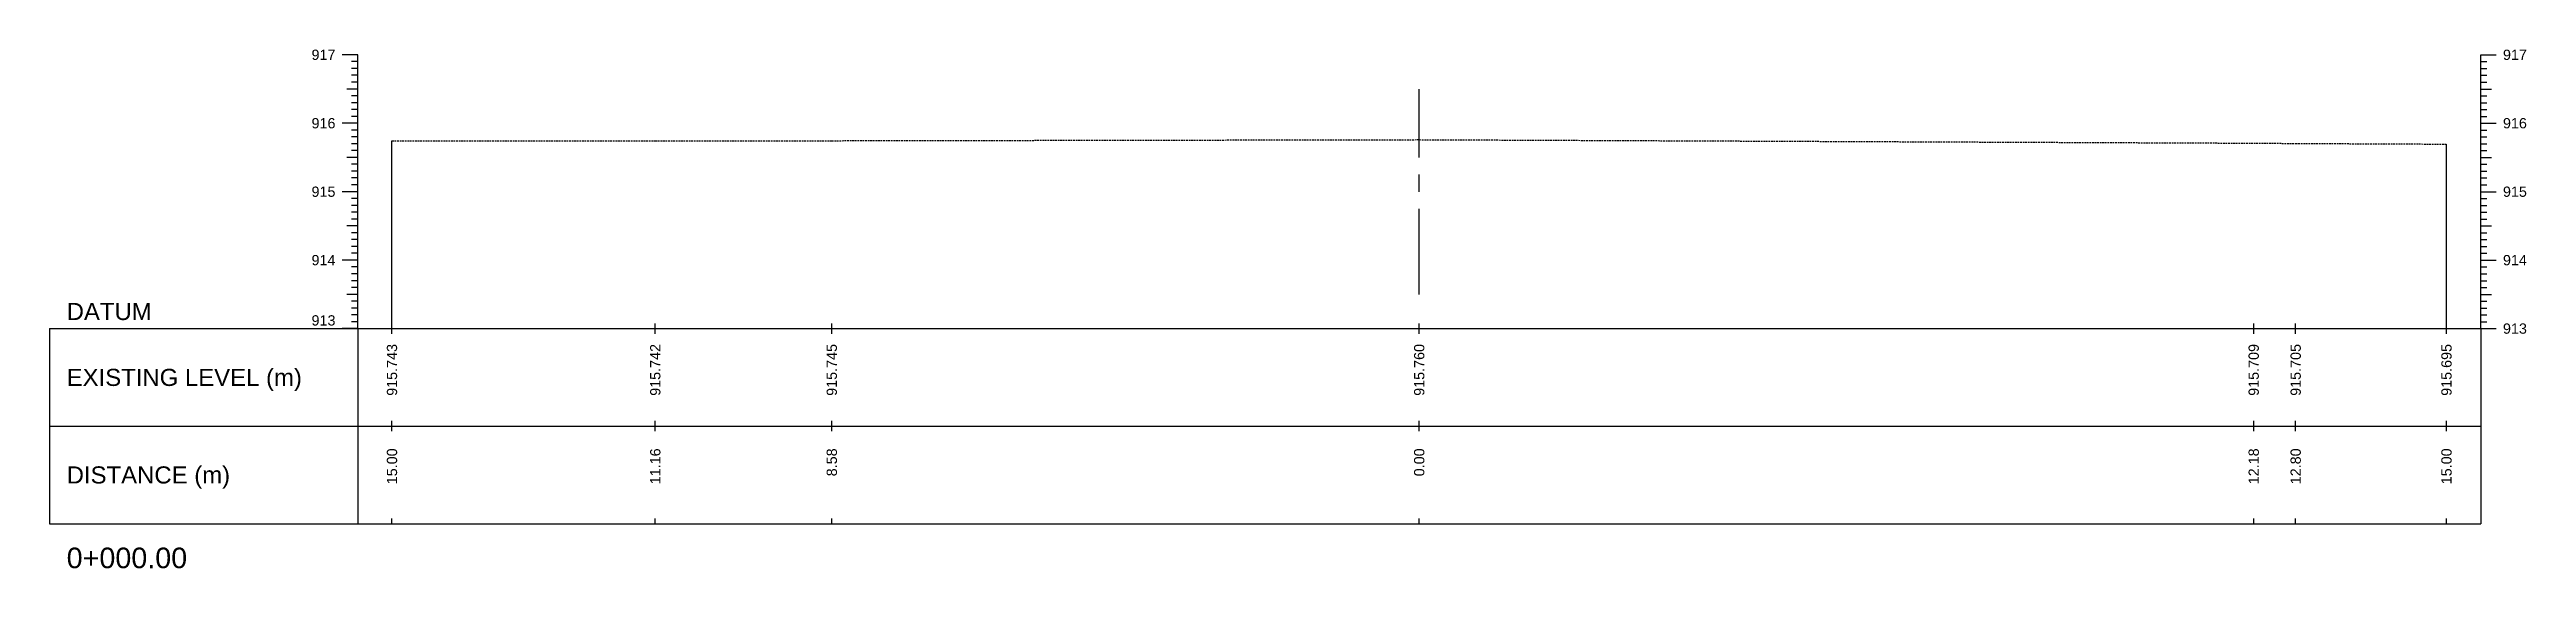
# Model space of a CAD drawing. Header units: millimetres. Extents: x 1478788 to 1486142, y 824439 to 831516.
# Drawn here: x 1483470.2 to 1483831.8, y 831440.5 to 831516.3 of the extents above; entities that cross this region are included whole.
import ezdxf
from ezdxf.enums import TextEntityAlignment as Align

# ---------------------------------------------------------------- set-up
doc = ezdxf.new("R2010")
doc.units = ezdxf.units.MM
doc.linetypes.add('CENTER', pattern=[2, 1.25, -0.25, 0.25, -0.25])
doc.linetypes.add('HIDDEN', pattern=[0.375, 0.25, -0.125])
for name, color, linetype in [('CL', 6, 'CENTER'), ('CS_Drawing', 7, 'Continuous'), ('GL', 3, 'HIDDEN')]:
    doc.layers.add(name, color=color, linetype=linetype)
doc.styles.get("Standard").update_dxf_attribs({"font": 'arial.ttf'})

msp = doc.modelspace()

# ---------------------------------------------------------------- texts
at = {"layer": 'CS_Drawing'}
for s, p in [('917', (1483511.91, 831515.52)), ('916', (1483511.91, 831505.52)), ('915', (1483511.91, 831495.52)), ('914', (1483511.91, 831485.52))]:
    msp.add_text(s, height=1.5, dxfattribs=at).set_placement(p, align=Align.MIDDLE_RIGHT)
for s, height, p in [('917', 1.5, (1483828.41, 831515.52)), ('916', 1.5, (1483828.41, 831505.52)), ('915', 1.5, (1483828.41, 831495.52)), ('914', 1.5, (1483828.41, 831485.52)), ('DATUM', 2.5, (1483472.66, 831478.02)), ('913', 1.5, (1483828.41, 831475.52)), ('913', 1.5, (1483828.41, 831475.52)), ('EXISTING LEVEL (m)', 2.5, (1483472.66, 831468.39)), ('DISTANCE (m)', 2.5, (1483472.66, 831454.14)), ('0+000.00', 3, (1483472.66, 831442.02))]:
    msp.add_text(s, height=height, dxfattribs=at).set_placement(p, align=Align.MIDDLE_LEFT)
msp.add_text('913', height=1.5, dxfattribs=at).set_placement((1483511.91, 831475.97), align=Align.RIGHT)
for s, p in [('915.743', (1483520.16, 831473.27)), ('915.742', (1483558.61, 831473.27)), ('915.745', (1483584.38, 831473.27)), ('915.760', (1483670.16, 831473.27)), ('915.709', (1483792.01, 831473.27)), ('915.705', (1483798.14, 831473.27)), ('915.695', (1483820.16, 831473.27)), ('15.00', (1483520.16, 831458.02)), ('11.16', (1483558.61, 831458.02)), ('8.58', (1483584.38, 831458.02)), ('0.00', (1483670.16, 831458.02)), ('12.18', (1483792.01, 831458.02)), ('12.80', (1483798.14, 831458.02)), ('15.00', (1483820.16, 831458.02))]:
    msp.add_text(s, height=1.5, rotation=90, dxfattribs=at).set_placement(p, align=Align.MIDDLE_RIGHT)

# ---------------------------------------------------------------- linework, layer by layer
at = {"layer": 'CL', "ltscale": 10}
msp.add_line((1483670.16, 831480.52), (1483670.16, 831510.52), dxfattribs=at)
at = {"layer": 'CS_Drawing'}
for p, q in [((1483515.16, 831515.52), (1483512.91, 831515.52)), ((1483515.16, 831515.52), (1483513.58, 831515.52)), ((1483515.16, 831514.52), (1483514.26, 831514.52)), ((1483515.16, 831513.52), (1483514.26, 831513.52)), ((1483515.16, 831512.52), (1483514.26, 831512.52)), ((1483515.16, 831475.52), (1483515.16, 831515.52)), ((1483825.16, 831515.52), (1483827.41, 831515.52)), ((1483825.16, 831515.52), (1483826.73, 831515.52)), ((1483825.16, 831475.52), (1483825.16, 831515.52)), ((1483825.16, 831514.52), (1483826.06, 831514.52)), ((1483825.16, 831513.52), (1483826.06, 831513.52)), ((1483825.16, 831512.52), (1483826.06, 831512.52)), ((1483515.16, 831510.52), (1483513.58, 831510.52)), ((1483515.16, 831511.52), (1483514.26, 831511.52)), ((1483515.16, 831510.52), (1483514.26, 831510.52)), ((1483515.16, 831509.52), (1483514.26, 831509.52)), ((1483825.16, 831511.52), (1483826.06, 831511.52)), ((1483825.16, 831510.52), (1483826.73, 831510.52)), ((1483825.16, 831510.52), (1483826.06, 831510.52)), ((1483825.16, 831509.52), (1483826.06, 831509.52)), ((1483515.16, 831505.52), (1483512.91, 831505.52)), ((1483515.16, 831505.52), (1483513.58, 831505.52)), ((1483515.16, 831508.52), (1483514.26, 831508.52)), ((1483515.16, 831507.52), (1483514.26, 831507.52)), ((1483515.16, 831506.52), (1483514.26, 831506.52)), ((1483515.16, 831505.52), (1483514.26, 831505.52)), ((1483825.16, 831508.52), (1483826.06, 831508.52)), ((1483825.16, 831507.52), (1483826.06, 831507.52)), ((1483825.16, 831506.52), (1483826.06, 831506.52)), ((1483825.16, 831505.52), (1483827.41, 831505.52)), ((1483825.16, 831505.52), (1483826.73, 831505.52)), ((1483825.16, 831505.52), (1483826.06, 831505.52)), ((1483515.16, 831504.52), (1483514.26, 831504.52)), ((1483515.16, 831503.52), (1483514.26, 831503.52)), ((1483515.16, 831502.52), (1483514.26, 831502.52)), ((1483520.16, 831475.52), (1483520.16, 831502.95)), ((1483820.16, 831475.52), (1483820.16, 831502.47)), ((1483825.16, 831504.52), (1483826.06, 831504.52)), ((1483825.16, 831503.52), (1483826.06, 831503.52)), ((1483825.16, 831502.52), (1483826.06, 831502.52)), ((1483515.16, 831500.52), (1483513.58, 831500.52)), ((1483515.16, 831501.52), (1483514.26, 831501.52)), ((1483515.16, 831500.52), (1483514.26, 831500.52)), ((1483515.16, 831499.52), (1483514.26, 831499.52)), ((1483515.16, 831498.52), (1483514.26, 831498.52)), ((1483825.16, 831501.52), (1483826.06, 831501.52)), ((1483825.16, 831500.52), (1483826.73, 831500.52)), ((1483825.16, 831500.52), (1483826.06, 831500.52)), ((1483825.16, 831499.52), (1483826.06, 831499.52)), ((1483825.16, 831498.52), (1483826.06, 831498.52)), ((1483515.16, 831495.52), (1483512.91, 831495.52)), ((1483515.16, 831495.52), (1483513.58, 831495.52)), ((1483515.16, 831497.52), (1483514.26, 831497.52)), ((1483515.16, 831496.52), (1483514.26, 831496.52)), ((1483515.16, 831495.52), (1483514.26, 831495.52)), ((1483515.16, 831494.52), (1483514.26, 831494.52)), ((1483825.16, 831497.52), (1483826.06, 831497.52)), ((1483825.16, 831496.52), (1483826.06, 831496.52)), ((1483825.16, 831495.52), (1483827.41, 831495.52)), ((1483825.16, 831495.52), (1483826.73, 831495.52)), ((1483825.16, 831495.52), (1483826.06, 831495.52)), ((1483825.16, 831494.52), (1483826.06, 831494.52)), ((1483515.16, 831493.52), (1483514.26, 831493.52)), ((1483515.16, 831492.52), (1483514.26, 831492.52)), ((1483515.16, 831491.52), (1483514.26, 831491.52)), ((1483825.16, 831493.52), (1483826.06, 831493.52)), ((1483825.16, 831492.52), (1483826.06, 831492.52)), ((1483825.16, 831491.52), (1483826.06, 831491.52)), ((1483515.16, 831490.52), (1483513.58, 831490.52)), ((1483515.16, 831490.52), (1483514.26, 831490.52)), ((1483515.16, 831489.52), (1483514.26, 831489.52)), ((1483515.16, 831488.52), (1483514.26, 831488.52)), ((1483515.16, 831487.52), (1483514.26, 831487.52)), ((1483825.16, 831490.52), (1483826.73, 831490.52)), ((1483825.16, 831490.52), (1483826.06, 831490.52)), ((1483825.16, 831489.52), (1483826.06, 831489.52)), ((1483825.16, 831488.52), (1483826.06, 831488.52)), ((1483825.16, 831487.52), (1483826.06, 831487.52)), ((1483515.16, 831485.52), (1483512.91, 831485.52)), ((1483515.16, 831485.52), (1483513.58, 831485.52)), ((1483515.16, 831486.52), (1483514.26, 831486.52)), ((1483515.16, 831485.52), (1483514.26, 831485.52)), ((1483515.16, 831484.52), (1483514.26, 831484.52)), ((1483825.16, 831486.52), (1483826.06, 831486.52)), ((1483825.16, 831485.52), (1483827.41, 831485.52)), ((1483825.16, 831485.52), (1483826.73, 831485.52)), ((1483825.16, 831485.52), (1483826.06, 831485.52)), ((1483825.16, 831484.52), (1483826.06, 831484.52)), ((1483515.16, 831480.52), (1483513.58, 831480.52)), ((1483515.16, 831483.52), (1483514.26, 831483.52)), ((1483515.16, 831482.52), (1483514.26, 831482.52)), ((1483515.16, 831481.52), (1483514.26, 831481.52)), ((1483515.16, 831480.52), (1483514.26, 831480.52)), ((1483825.16, 831483.52), (1483826.06, 831483.52)), ((1483825.16, 831482.52), (1483826.06, 831482.52)), ((1483825.16, 831481.52), (1483826.06, 831481.52)), ((1483825.16, 831480.52), (1483826.73, 831480.52)), ((1483825.16, 831480.52), (1483826.06, 831480.52)), ((1483515.16, 831479.52), (1483514.26, 831479.52)), ((1483515.16, 831478.52), (1483514.26, 831478.52)), ((1483515.16, 831477.52), (1483514.26, 831477.52)), ((1483515.16, 831476.52), (1483514.26, 831476.52)), ((1483825.16, 831479.52), (1483826.06, 831479.52)), ((1483825.16, 831478.52), (1483826.06, 831478.52)), ((1483825.16, 831477.52), (1483826.06, 831477.52)), ((1483825.16, 831476.52), (1483826.06, 831476.52)), ((1483470.16, 831475.52), (1483515.16, 831475.52)), ((1483470.16, 831475.52), (1483470.16, 831447.02)), ((1483515.16, 831475.52), (1483512.91, 831475.52)), ((1483515.16, 831475.52), (1483513.58, 831475.52)), ((1483515.16, 831475.52), (1483514.26, 831475.52)), ((1483515.16, 831475.52), (1483825.16, 831475.52)), ((1483515.16, 831475.52), (1483515.16, 831447.02)), ((1483520.16, 831474.77), (1483520.16, 831476.27)), ((1483558.61, 831474.77), (1483558.61, 831476.27)), ((1483584.38, 831474.77), (1483584.38, 831476.27)), ((1483670.16, 831474.77), (1483670.16, 831476.27)), ((1483792.01, 831474.77), (1483792.01, 831476.27)), ((1483798.14, 831474.77), (1483798.14, 831476.27)), ((1483820.16, 831474.77), (1483820.16, 831476.27)), ((1483825.16, 831475.52), (1483827.41, 831475.52)), ((1483825.16, 831475.52), (1483826.73, 831475.52)), ((1483825.16, 831475.52), (1483826.06, 831475.52)), ((1483825.16, 831475.52), (1483825.16, 831447.02)), ((1483520.16, 831460.52), (1483520.16, 831462.02)), ((1483558.61, 831460.52), (1483558.61, 831462.02)), ((1483584.38, 831460.52), (1483584.38, 831462.02)), ((1483670.16, 831460.52), (1483670.16, 831462.02)), ((1483792.01, 831460.52), (1483792.01, 831462.02)), ((1483798.14, 831460.52), (1483798.14, 831462.02)), ((1483820.16, 831460.52), (1483820.16, 831462.02)), ((1483470.16, 831461.27), (1483515.16, 831461.27)), ((1483515.16, 831461.27), (1483825.16, 831461.27)), ((1483515.16, 831461.27), (1483825.16, 831461.27)), ((1483520.16, 831447.02), (1483520.16, 831447.77)), ((1483558.61, 831447.02), (1483558.61, 831447.77)), ((1483584.38, 831447.02), (1483584.38, 831447.77)), ((1483670.16, 831447.02), (1483670.16, 831447.77)), ((1483792.01, 831447.02), (1483792.01, 831447.77)), ((1483798.14, 831447.02), (1483798.14, 831447.77)), ((1483820.16, 831447.02), (1483820.16, 831447.77)), ((1483470.16, 831447.02), (1483515.16, 831447.02)), ((1483515.16, 831447.02), (1483825.16, 831447.02))]:
    msp.add_line(p, q, dxfattribs=at)
at = {"layer": 'GL'}
msp.add_lwpolyline([(1483520.16, 831502.95), (1483558.61, 831502.94), (1483584.38, 831502.97), (1483670.16, 831503.12), (1483792.01, 831502.61), (1483798.14, 831502.57), (1483820.16, 831502.47)], dxfattribs=at)

msp.set_redraw_order([(e.dxf.handle, doc.entitydb.next_handle()) for e in msp.query("TEXT MTEXT ATTDEF DIMENSION ARC_DIMENSION")])  # texts and dimensions are drawn at this point

doc.saveas('drawing.dxf')
